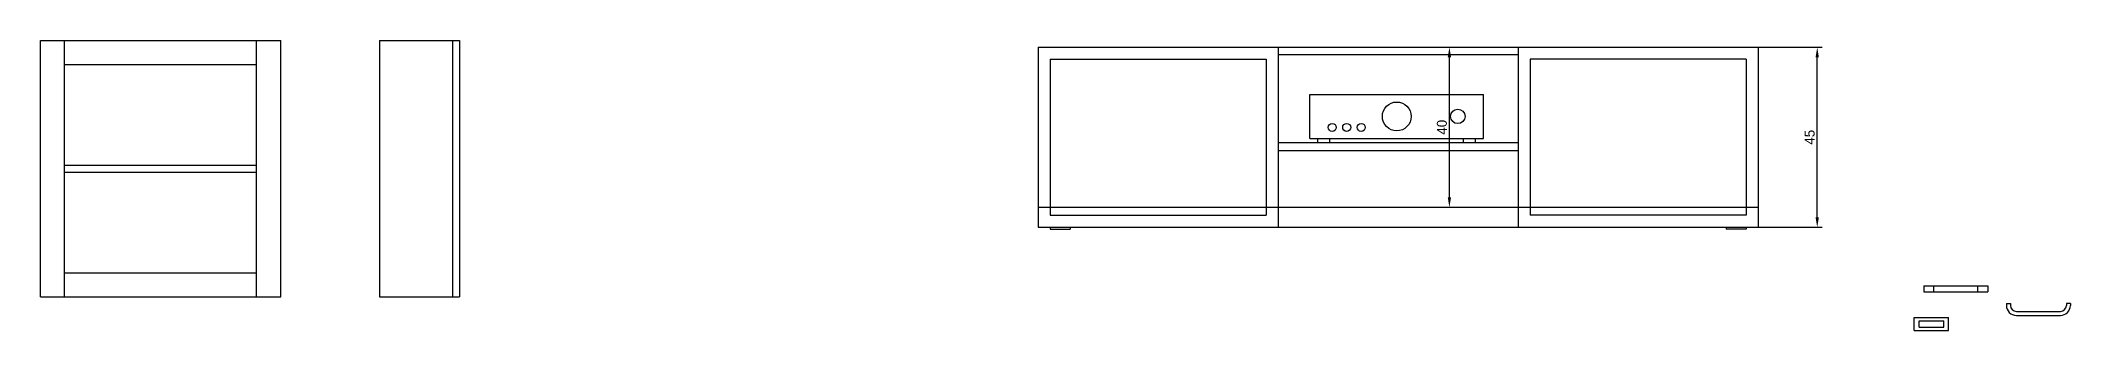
# Model space of a CAD drawing. Header units: millimetres. Extents: x -48 to 1636, y 140 to 1505.
# Drawn here: x 210 to 717, y 439 to 512 of the extents above; entities that cross this region are included whole.
import ezdxf

# ---------------------------------------------------------------- set-up
doc = ezdxf.new("R2010")
doc.units = ezdxf.units.MM
doc.dimstyles.new('ISO-25', dxfattribs={"dimtxt": 2.5, "dimasz": 2.5, "dimexe": 1.25, "dimexo": 0.625, "dimtad": 1, "dimtxsty": 'Standard', "dimcen": 2.5, "dimadec": 0, "dimazin": 0, "dimtfac": 1, "dimtmove": 0, "dimatfit": 3, "dimfxl": 1, "dimarcsym": 0})

msp = doc.modelspace()

# ---------------------------------------------------------------- blocks, each defined once
blk = doc.blocks.new('Z$W@#4970')
for p, q in [((0, 1), (0, 12)), ((0, 12), (43.4, 12)), ((43.4, 1), (43.4, 12)), ((0, 1), (43.4, 1)), ((2, 0), (2, 1)), ((2, 0), (5, 0)), ((5, 0), (5, 1)), ((38.4, 0), (38.4, 1)), ((38.4, 0), (41.4, 0)), ((41.4, 0), (41.4, 1))]:
    blk.add_line(p, q)
for centre, radius in [((21.7, 6.5), 3.6), ((36.96, 6.5), 1.8), ((5.57, 3.75), 1), ((9.19, 3.75), 1), ((12.82, 3.75), 1)]:
    blk.add_circle(centre, radius)
blk = doc.blocks.new('*D184')
at = {"color": 0, "lineweight": -2}
for p, q in [((576.24, 510.23), (654.81, 510.23)), ((653.56, 467.73), (653.56, 507.73)), ((576.24, 465.23), (654.81, 465.23))]:
    blk.add_line(p, q, dxfattribs=at)
at = {"color": 0}
for points in [[(653.97, 507.73), (653.14, 507.73), (653.56, 510.23)], [(653.14, 467.73), (653.97, 467.73), (653.56, 465.23)]]:
    blk.add_solid(points, dxfattribs=at)
at = {"layer": 'Defpoints', "color": 0}
for p in [(575.62, 510.23), (653.56, 510.23), (575.62, 465.23)]:
    blk.add_point(p, dxfattribs=at)
at = {"color": 0, "insert": (651.68, 487.73), "char_height": 2.5, "attachment_point": 5, "rotation": 90}
blk.add_mtext('45', dxfattribs=at)
blk = doc.blocks.new('*D185')
at = {"color": 0, "lineweight": -2}
for p, q in [((524.83, 510.23), (562.88, 510.23)), ((561.63, 472.73), (561.63, 507.73)), ((524.83, 470.23), (562.88, 470.23))]:
    blk.add_line(p, q, dxfattribs=at)
at = {"color": 0}
for points in [[(562.05, 507.73), (561.22, 507.73), (561.63, 510.23)], [(561.22, 472.73), (562.05, 472.73), (561.63, 470.23)]]:
    blk.add_solid(points, dxfattribs=at)
at = {"layer": 'Defpoints', "color": 0}
for p in [(524.21, 510.23), (561.63, 510.23), (524.21, 470.23)]:
    blk.add_point(p, dxfattribs=at)
at = {"color": 0, "insert": (559.76, 490.23), "char_height": 2.5, "attachment_point": 5, "rotation": 90}
blk.add_mtext('40', dxfattribs=at)

# ---------------------------------------------------------------- dimensions: what is measured, and where the dimension line sits
for base, p1, p2, picture, middle in [((561.635, 510.234), (524.207, 470.234), (524.207, 510.234), '*D185', (559.76, 490.234)), ((653.556, 510.234), (575.618, 465.234), (575.618, 510.234), '*D184', (651.681, 487.734))]:
    dim = msp.add_linear_dim(base=base, p1=p1, p2=p2, angle=90, dimstyle='ISO-25')
    dim.commit()
    dim.dimension.update_dxf_attribs({"geometry": picture, "text_midpoint": middle})

# ---------------------------------------------------------------- linework, layer by layer
for p, q in [((209.544, 447.877), (209.544, 511.877)), ((209.544, 511.877), (269.544, 511.877)), ((215.544, 447.877), (215.544, 511.877)), ((263.544, 447.877), (263.544, 511.877)), ((269.544, 447.877), (269.544, 511.877)), ((294.256, 511.877), (314.256, 511.877)), ((294.256, 511.877), (294.256, 447.877)), ((312.456, 511.877), (312.456, 447.877)), ((314.256, 511.877), (314.256, 447.877)), ((458.828, 510.234), (458.828, 465.234)), ((458.828, 510.234), (638.828, 510.234)), ((518.828, 510.234), (518.828, 465.234)), ((518.828, 508.434), (578.828, 508.434)), ((578.828, 510.234), (578.828, 465.234)), ((638.828, 510.234), (638.828, 465.234)), ((215.544, 505.877), (263.544, 505.877)), ((461.828, 507.234), (461.828, 468.234)), ((461.828, 507.234), (515.828, 507.234)), ((515.828, 507.234), (515.828, 468.234)), ((635.828, 507.234), (581.828, 507.234)), ((581.828, 507.234), (581.828, 468.234)), ((635.828, 507.234), (635.828, 468.234)), ((518.828, 486.434), (578.828, 486.434)), ((518.828, 484.434), (578.828, 484.434)), ((215.544, 480.777), (263.544, 480.777)), ((215.544, 478.977), (263.544, 478.977)), ((458.828, 470.234), (638.828, 470.234)), ((461.828, 468.234), (515.828, 468.234)), ((635.828, 468.234), (581.828, 468.234)), ((458.828, 465.234), (638.828, 465.234)), ((461.879, 465.234), (461.879, 464.734)), ((461.879, 464.734), (466.879, 464.734)), ((466.879, 465.234), (466.879, 464.734)), ((630.777, 465.234), (630.777, 464.734)), ((635.777, 464.734), (630.777, 464.734)), ((635.777, 465.234), (635.777, 464.734)), ((215.544, 453.877), (263.544, 453.877)), ((209.544, 447.877), (269.544, 447.877)), ((294.256, 447.877), (314.256, 447.877)), ((680.212, 450.632), (696.212, 450.632)), ((680.212, 450.632), (680.212, 449.132)), ((680.212, 449.132), (696.212, 449.132)), ((682.712, 449.132), (682.712, 450.632)), ((693.712, 449.132), (693.712, 450.632)), ((696.212, 450.632), (696.212, 449.132)), ((677.795, 439.466), (677.795, 442.666)), ((677.795, 442.666), (686.395, 442.666)), ((678.995, 441.866), (685.195, 441.866)), ((678.995, 440.266), (678.995, 441.866)), ((685.195, 440.266), (685.195, 441.866)), ((686.395, 439.466), (686.395, 442.666)), ((700.834, 446.211), (700.834, 445.711)), ((700.834, 446.211), (701.834, 446.211)), ((701.834, 446.211), (701.834, 445.711)), ((703.334, 444.211), (714.334, 444.211)), ((703.334, 443.211), (714.334, 443.211)), ((716.834, 446.211), (715.834, 446.211)), ((715.834, 446.211), (715.834, 445.711)), ((716.834, 446.211), (716.834, 445.711)), ((677.795, 439.466), (686.395, 439.466)), ((678.995, 440.266), (685.195, 440.266))]:
    msp.add_line(p, q)
for centre, radius, start, end in [((703.334, 445.711), 2.5, 180, 270), ((703.334, 445.711), 1.5, 180, 270), ((714.334, 445.711), 1.5, 270, 0), ((714.334, 445.711), 2.5, 270, 0)]:
    msp.add_arc(centre, radius, start, end)

# ---------------------------------------------------------------- block references
msp.add_blockref('Z$W@#4970', (526.772, 486.434))

msp.set_redraw_order([(e.dxf.handle, doc.entitydb.next_handle()) for e in msp.query("TEXT MTEXT ATTDEF DIMENSION ARC_DIMENSION")])  # texts and dimensions are drawn at this point

doc.saveas('drawing.dxf')
